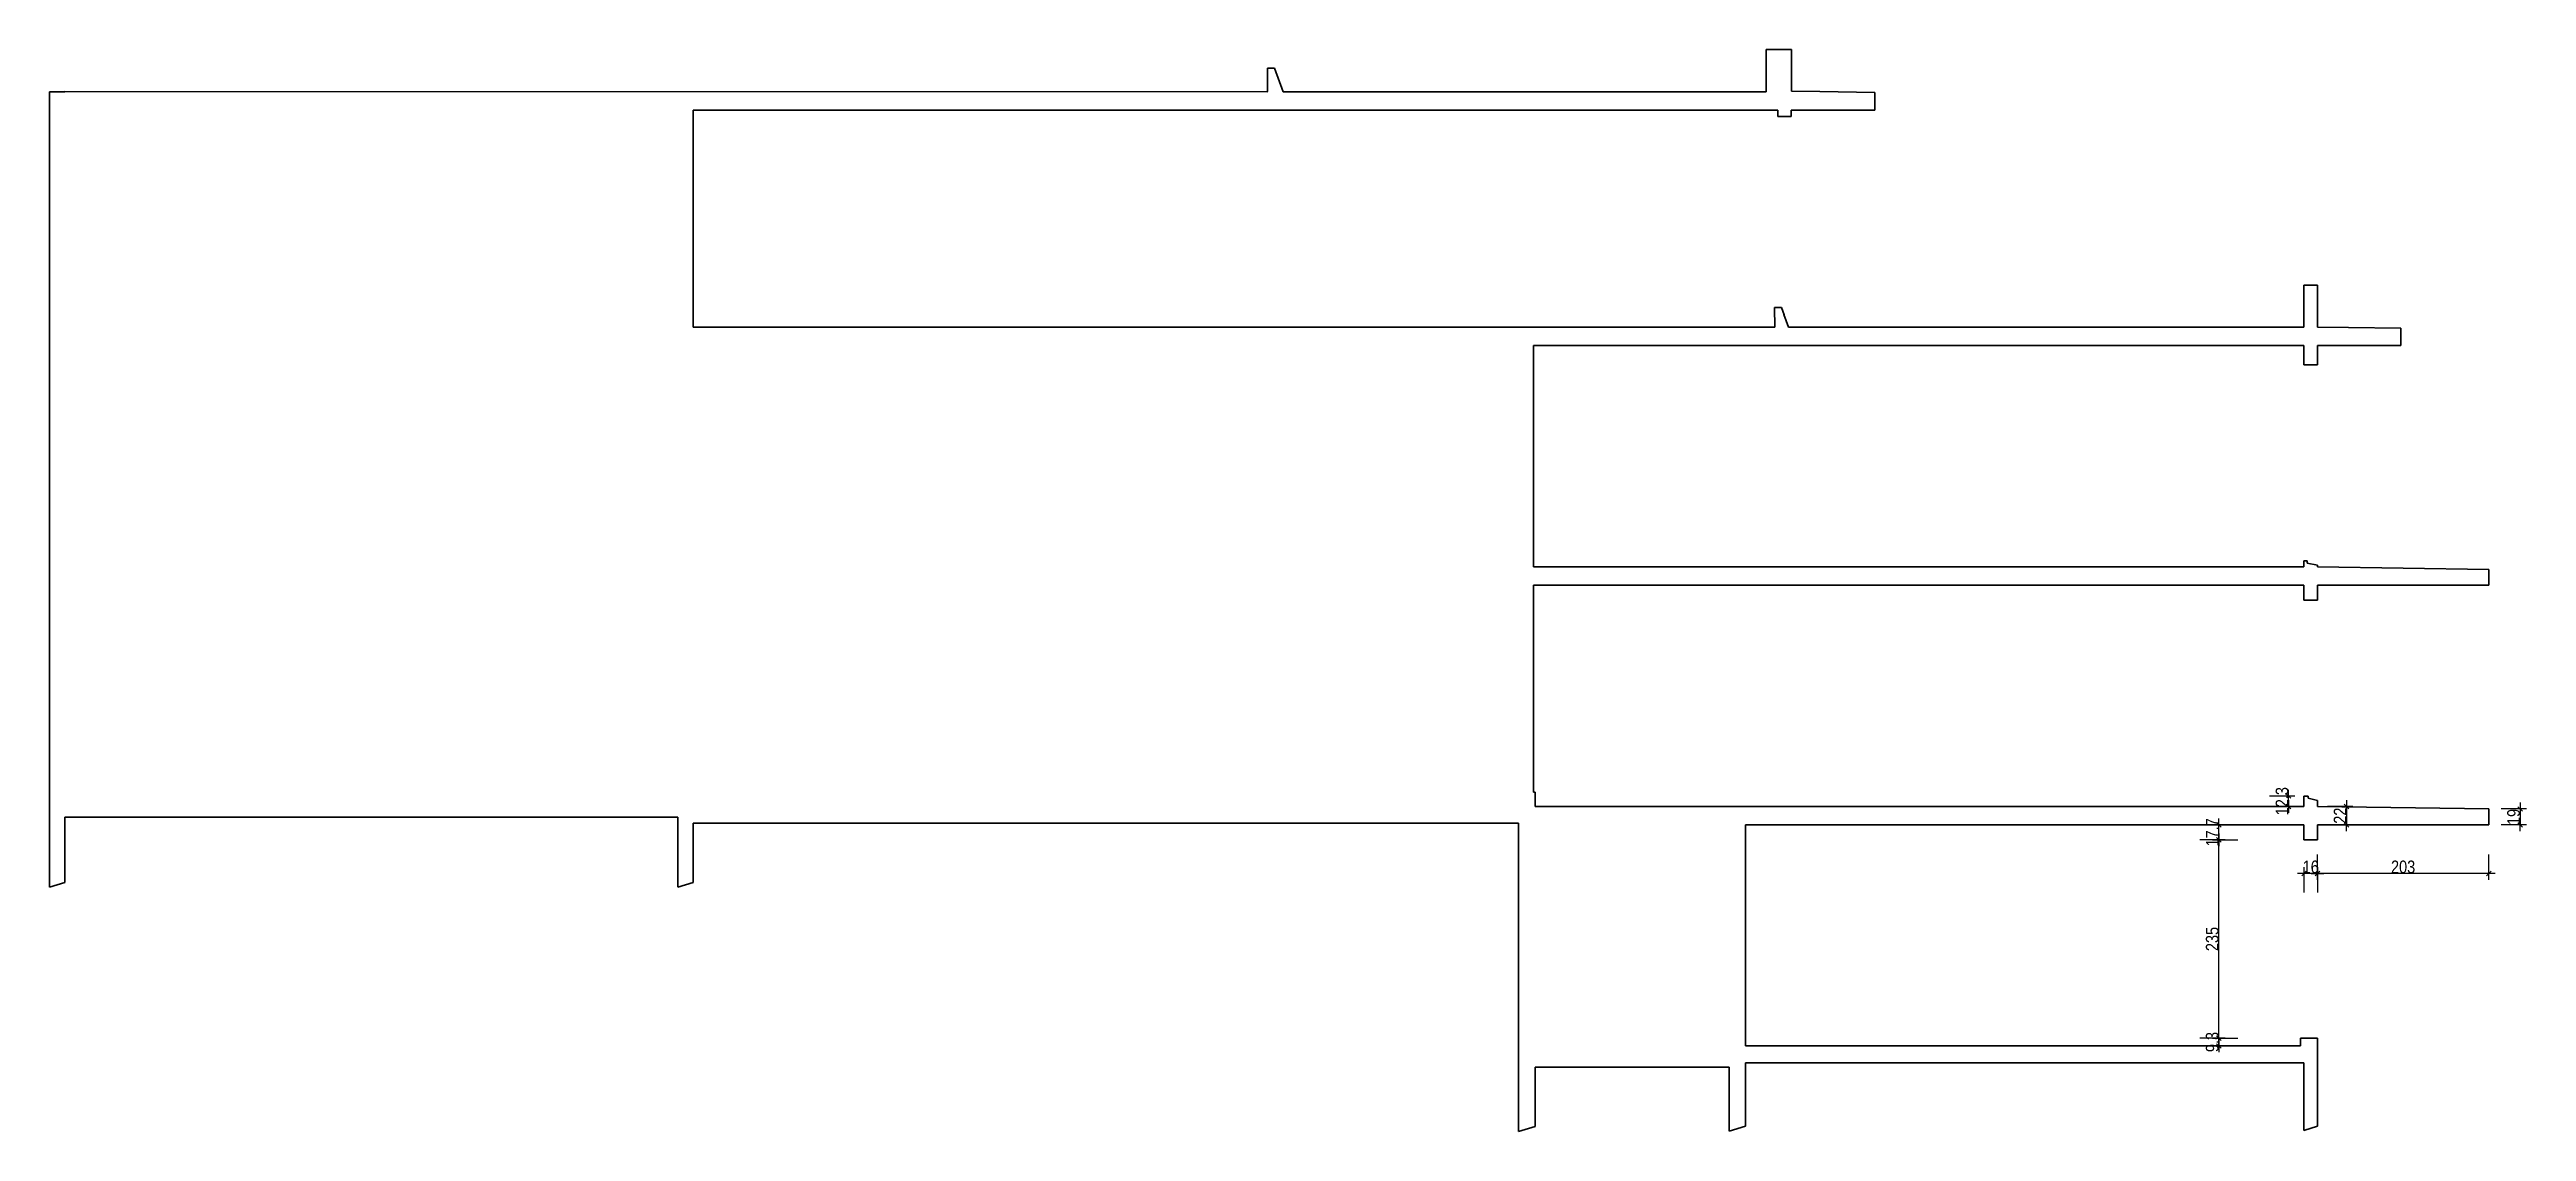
# Model space of a CAD drawing. Header units: centimetres. Extents: x 16433 to 114398, y -50094 to -12305.
# Drawn here: x 48958 to 51893, y -35629 to -34346 of the extents above; entities that cross this region are included whole.
import ezdxf

# ---------------------------------------------------------------- set-up
doc = ezdxf.new("R2010")
doc.units = ezdxf.units.CM
doc.header["$LTSCALE"] = 0.5
doc.layers.get('DEFPOINTS').update_dxf_attribs({"linetype": 'CONTINUOUS'})
for name, color, linetype in [('0-Coupe A.4', 7, 'CONTINUOUS'), ('01_cote_gen', 4, 'CONTINUOUS'), ('AA_COTES', 2, 'CONTINUOUS')]:
    doc.layers.add(name, color=color, linetype=linetype)
doc.styles.add('STYLE2', font='ARIALN.TTF')
doc.dimstyles.new('JB50', dxfattribs={"dimscale": 0.1, "dimtxt": 150, "dimasz": 15, "dimexe": 0.1, "dimexo": 0.1, "dimgap": 0.09, "dimtad": 1, "dimdec": 1, "dimdsep": 46, "dimtxsty": 'STYLE2', "dimblk1": 'BOND_G', "dimblk2": 'BOND_D', "dimsah": 1, "dimcen": 1.5, "dimdle": 0.01, "dimse1": 1, "dimse2": 1, "dimclrd": 4, "dimclre": 2, "dimclrt": 6, "dimazin": 2, "dimtfac": 2.333333, "dimtdec": 1, "dimtix": 1, "dimtmove": 2, "dimatfit": 3, "dimldrblk": 'BOND_G', "dimfxl": 1, "dimtolj": 1, "dimtzin": 0, "dimarcsym": 0})

msp = doc.modelspace()

# ---------------------------------------------------------------- texts
at = {"layer": '01_cote_gen', "color": 6, "char_height": 15, "attachment_point": 5, "rotation": 90, "style": 'STYLE2'}
for s, insert in [('\\A1;235', (51520.964, -35400.586)), ('\\A1;9.3', (51520.964, -35522.725))]:
    msp.add_mtext(s, dxfattribs=dict(at, insert=insert))

# ---------------------------------------------------------------- blocks, each defined once
blk = doc.blocks.new('BOND_G')
at = {"layer": 'AA_COTES', "color": 0}
for p, q in [((5, 0), (-5, 0)), ((1.8, 1.8), (-1.8, -1.8)), ((0, -5), (0, 15))]:
    blk.add_line(p, q, dxfattribs=at)
blk = doc.blocks.new('BOND_D')
at = {"layer": 'AA_COTES', "color": 0}
for p, q in [((5, 0), (-5, 0)), ((-1.8, -1.8), (1.8, 1.8)), ((0, 5), (0, -15))]:
    blk.add_line(p, q, dxfattribs=at)
blk = doc.blocks.new('*D3266')
at = {"layer": '01_cote_gen', "color": 4, "lineweight": -2, "transparency": 16777216}
blk.add_line((51847.1, -35322.8), (51647.1, -35322.8), dxfattribs=at)
at = {"layer": 'DEFPOINTS', "color": 0}
for p in [(51645.6, -35283.1), (51848.6, -35265.4), (51645.6, -35322.8)]:
    blk.add_point(p, dxfattribs=at)
at = {"layer": '01_cote_gen', "color": 4, "lineweight": -2, "transparency": 16777216, "xscale": 1.5, "yscale": 1.5, "zscale": 1.5, "rotation": 180}
blk.add_blockref('BOND_D', (51645.6, -35322.8), dxfattribs=at)
at = {"layer": '01_cote_gen', "color": 4, "lineweight": -2, "transparency": 16777216, "xscale": 1.5, "yscale": 1.5, "zscale": 1.5}
blk.add_blockref('BOND_G', (51848.6, -35322.8), dxfattribs=at)
at = {"layer": '01_cote_gen', "color": 6, "transparency": 16777216, "insert": (51747.1, -35315.2), "char_height": 15, "attachment_point": 5, "style": 'STYLE2'}
blk.add_mtext('\\A1;203', dxfattribs=at)
blk = doc.blocks.new('*D3267')
at = {"layer": '01_cote_gen', "color": 4, "lineweight": -2, "transparency": 16777216}
for p, q in [((51628.1, -35322.8), (51626.6, -35322.8)), ((51645.6, -35322.8), (51629.6, -35322.8)), ((51647.1, -35322.8), (51648.6, -35322.8))]:
    blk.add_line(p, q, dxfattribs=at)
at = {"layer": 'DEFPOINTS', "color": 0}
for p in [(51629.6, -35283.1), (51645.6, -35283.1), (51629.6, -35322.8)]:
    blk.add_point(p, dxfattribs=at)
at = {"layer": '01_cote_gen', "color": 4, "lineweight": -2, "transparency": 16777216, "xscale": 1.5, "yscale": 1.5, "zscale": 1.5}
blk.add_blockref('BOND_D', (51629.6, -35322.8), dxfattribs=at)
at = {"layer": '01_cote_gen', "color": 4, "lineweight": -2, "transparency": 16777216, "xscale": 1.5, "yscale": 1.5, "zscale": 1.5, "rotation": 180}
blk.add_blockref('BOND_G', (51645.6, -35322.8), dxfattribs=at)
at = {"layer": '01_cote_gen', "color": 6, "transparency": 16777216, "insert": (51637.6, -35315.2), "char_height": 15, "attachment_point": 5, "style": 'STYLE2'}
blk.add_mtext('\\A1;16', dxfattribs=at)
blk = doc.blocks.new('*D3268')
at = {"layer": '01_cote_gen', "color": 4, "lineweight": -2, "transparency": 16777216}
blk.add_line((51680.1, -35244.9), (51680.1, -35263.9), dxfattribs=at)
at = {"layer": 'DEFPOINTS', "color": 0}
for p in [(51645.6, -35243.4), (51645.6, -35265.4), (51680.1, -35265.4)]:
    blk.add_point(p, dxfattribs=at)
at = {"layer": '01_cote_gen', "color": 4, "lineweight": -2, "transparency": 16777216, "xscale": 1.5, "yscale": 1.5, "zscale": 1.5}
for name, p, rotation in [('BOND_G', (51680.1, -35243.4), 90), ('BOND_D', (51680.1, -35265.4), 270)]:
    blk.add_blockref(name, p, dxfattribs=dict(at, rotation=rotation))
at = {"layer": '01_cote_gen', "color": 6, "transparency": 16777216, "insert": (51672.5, -35254.4), "char_height": 15, "attachment_point": 5, "rotation": 90, "style": 'STYLE2'}
blk.add_mtext('\\A1;22', dxfattribs=at)
blk = doc.blocks.new('*D3269')
at = {"layer": '01_cote_gen', "color": 4, "lineweight": -2, "transparency": 16777216}
blk.add_line((51885.8, -35247.9), (51885.8, -35263.9), dxfattribs=at)
at = {"layer": 'DEFPOINTS', "color": 0}
for p in [(51848.6, -35246.4), (51848.6, -35265.4), (51885.8, -35265.4)]:
    blk.add_point(p, dxfattribs=at)
at = {"layer": '01_cote_gen', "color": 4, "lineweight": -2, "transparency": 16777216, "xscale": 1.5, "yscale": 1.5, "zscale": 1.5}
for name, p, rotation in [('BOND_G', (51885.8, -35246.4), 90), ('BOND_D', (51885.8, -35265.4), 270)]:
    blk.add_blockref(name, p, dxfattribs=dict(at, rotation=rotation))
at = {"layer": '01_cote_gen', "color": 6, "transparency": 16777216, "insert": (51878.1, -35255.9), "char_height": 15, "attachment_point": 5, "rotation": 90, "style": 'STYLE2'}
blk.add_mtext('\\A1;19', dxfattribs=at)
blk = doc.blocks.new('*D3270')
at = {"layer": '01_cote_gen', "color": 4, "lineweight": -2, "transparency": 16777216}
for p, q in [((51528.6, -35263.8), (51528.6, -35262.3)), ((51528.6, -35283.1), (51528.6, -35265.3)), ((51528.6, -35284.6), (51528.6, -35286.1))]:
    blk.add_line(p, q, dxfattribs=at)
at = {"layer": 'DEFPOINTS', "color": 0}
for p in [(51528.6, -35265.3), (51551.1, -35265.3), (51551.1, -35283.1)]:
    blk.add_point(p, dxfattribs=at)
at = {"layer": '01_cote_gen', "color": 4, "lineweight": -2, "transparency": 16777216, "xscale": 1.5, "yscale": 1.5, "zscale": 1.5}
for name, p, rotation in [('BOND_D', (51528.6, -35265.3), 270), ('BOND_G', (51528.6, -35283.1), 90)]:
    blk.add_blockref(name, p, dxfattribs=dict(at, rotation=rotation))
at = {"layer": '01_cote_gen', "color": 6, "transparency": 16777216, "insert": (51521.1, -35274.2), "char_height": 15, "attachment_point": 5, "rotation": 90, "style": 'STYLE2'}
blk.add_mtext('\\A1;17.7', dxfattribs=at)
blk = doc.blocks.new('*D3731')
at = {"layer": '01_cote_gen', "color": 4, "lineweight": -2, "ltscale": 2, "transparency": 16777216}
for p, q in [((51611.4, -35229.6), (51611.4, -35228.1)), ((51611.4, -35243.4), (51611.4, -35231.1)), ((51611.4, -35244.9), (51611.4, -35246.4))]:
    blk.add_line(p, q, dxfattribs=at)
at = {"layer": 'DEFPOINTS', "color": 0, "ltscale": 2}
for p in [(51611.4, -35231.1), (51629.4, -35231.1), (51629.4, -35243.4)]:
    blk.add_point(p, dxfattribs=at)
at = {"layer": '01_cote_gen', "color": 4, "lineweight": -2, "ltscale": 2, "transparency": 16777216, "xscale": 1.5, "yscale": 1.5, "zscale": 1.5}
for name, p, rotation in [('BOND_D', (51611.4, -35231.1), 270), ('BOND_G', (51611.4, -35243.4), 90)]:
    blk.add_blockref(name, p, dxfattribs=dict(at, rotation=rotation))
at = {"layer": '01_cote_gen', "color": 6, "ltscale": 2, "transparency": 16777216, "insert": (51603.7, -35237.2), "char_height": 15, "attachment_point": 5, "rotation": 90, "style": 'STYLE2'}
blk.add_mtext('\\A1;12.3', dxfattribs=at)

# ---------------------------------------------------------------- dimensions: what is measured, and where the dimension line sits
at = {"layer": '01_cote_gen', "ltscale": 2}
dim = msp.add_linear_dim(base=(51611.378, -35231.076), p1=(51629.447, -35243.35), p2=(51629.448, -35231.076), angle=90, dimstyle='JB50', dxfattribs=at)
dim.commit()
dim.dimension.update_dxf_attribs({"geometry": '*D3731', "text_midpoint": (51603.71, -35237.213)})
at = {"layer": '01_cote_gen'}
for base, p1, p2, picture, middle in [((51528.632, -35265.348), (51551.132, -35283.085), (51551.132, -35265.348), '*D3270', (51521.092, -35274.217)), ((51680.077, -35265.351), (51645.617, -35243.351), (51645.616, -35265.351), '*D3268', (51672.537, -35254.351)), ((51885.797, -35265.359), (51848.599, -35246.403), (51848.598, -35265.359), '*D3269', (51878.129, -35255.881))]:
    dim = msp.add_linear_dim(base=base, p1=p1, p2=p2, angle=90, dimstyle='JB50', dxfattribs=at)
    dim.commit()
    dim.dimension.update_dxf_attribs({"geometry": picture, "text_midpoint": middle})
for base, p1, p2, picture, middle in [((51629.562, -35322.819), (51645.608, -35283.085), (51629.562, -35283.085), '*D3267', (51637.585, -35315.151)), ((51645.608, -35322.819), (51848.598, -35265.359), (51645.608, -35283.085), '*D3266', (51747.103, -35315.151))]:
    dim = msp.add_linear_dim(base=base, p1=p1, p2=p2, dimstyle='JB50', dxfattribs=at)
    dim.commit()
    dim.dimension.update_dxf_attribs({"geometry": picture, "text_midpoint": middle})

# ---------------------------------------------------------------- linework, layer by layer
at = {"layer": '0-Coupe A.4', "color": 7, "linetype": 'Continuous', "lineweight": 35}
for p, q in [((50401.289, -34368.331), (50401.182, -34395.834)), ((50409.632, -34368.331), (50401.289, -34368.331)), ((50419.979, -34396.176), (50409.632, -34368.331)), ((50992.113, -34346.197), (50992.111, -34396.197)), ((51022.113, -34346.198), (50992.113, -34346.197)), ((51022.111, -34395.451), (51022.113, -34346.198)), ((48957.881, -34396.152), (48957.846, -35339.066)), ((48975.876, -34396.153), (48957.881, -34396.152)), ((50401.479, -34396.175), (48975.876, -34396.123)), ((48975.876, -34396.123), (48975.876, -34396.153)), ((50992.111, -34396.197), (50419.979, -34396.176)), ((51055.847, -34396.018), (51022.111, -34395.451)), ((51055.903, -34395.882), (51055.847, -34396.018)), ((51120.953, -34396.976), (51055.903, -34395.882)), ((51120.952, -34418.202), (51120.953, -34396.976)), ((49720.591, -34675.15), (49720.601, -34418.15)), ((49720.601, -34418.15), (51006.093, -34418.198)), ((51006.093, -34418.198), (51006.093, -34425.523)), ((51006.093, -34425.523), (51022.081, -34425.523)), ((51022.081, -34425.523), (51022.081, -34418.198)), ((51022.081, -34418.198), (51120.952, -34418.202)), ((51629.587, -34625.551), (51629.585, -34675.221)), ((51645.571, -34625.552), (51629.587, -34625.551)), ((51645.571, -34628.252), (51645.571, -34625.552)), ((51645.592, -34628.252), (51645.571, -34628.252)), ((51645.591, -34642.652), (51645.592, -34628.252)), ((51002.358, -34652.177), (51002.3, -34652.105)), ((51002.3, -34652.105), (51002.468, -34675.198)), ((51010.605, -34652.178), (51002.358, -34652.177)), ((51013.555, -34660.535), (51010.605, -34652.178)), ((51018.758, -34675.277), (51013.271, -34660.228)), ((51013.271, -34660.228), (51013.555, -34660.535)), ((51645.585, -34675.222), (51645.585, -34662.451)), ((51645.585, -34662.451), (51645.631, -34662.451)), ((51645.586, -34644.862), (51645.586, -34642.652)), ((51645.586, -34642.652), (51645.591, -34642.652)), ((51645.632, -34644.862), (51645.586, -34644.862)), ((51645.631, -34662.451), (51645.632, -34644.862)), ((51002.468, -34675.198), (49720.591, -34675.15)), ((51023.23, -34675.277), (51018.758, -34675.277)), ((51023.276, -34675.199), (51023.23, -34675.277)), ((51629.585, -34675.221), (51023.276, -34675.199)), ((51646.585, -34675.222), (51645.585, -34675.222)), ((51682.395, -34675.69), (51646.585, -34675.222)), ((51744.419, -34676.578), (51682.392, -34675.667)), ((51682.392, -34675.667), (51682.395, -34675.69)), ((51744.419, -34697.225), (51744.419, -34676.578)), ((50716.604, -34959.286), (50716.614, -34697.187)), ((50716.614, -34697.187), (51629.584, -34697.221)), ((51629.584, -34697.221), (51629.583, -34719.955)), ((51629.583, -34719.955), (51645.583, -34719.955)), ((51645.583, -34713.796), (51645.584, -34697.222)), ((51645.629, -34713.796), (51645.583, -34713.796)), ((51645.583, -34719.955), (51645.583, -34716.403)), ((51645.583, -34716.403), (51645.629, -34716.403)), ((51645.584, -34697.222), (51744.419, -34697.225)), ((51645.629, -34716.403), (51645.629, -34713.796)), ((51629.589, -34959.319), (50716.604, -34959.286)), ((51633.597, -34952.377), (51629.589, -34952.376)), ((51629.589, -34952.376), (51629.589, -34959.319)), ((51633.597, -34955.078), (51633.597, -34952.377)), ((51645.63, -34957.245), (51633.597, -34955.078)), ((51645.63, -34959.32), (51645.63, -34957.245)), ((51848.609, -34962.372), (51645.63, -34959.32)), ((50716.594, -35226.503), (50716.604, -34981.286)), ((50716.604, -34981.286), (51629.574, -34981.32)), ((51629.574, -34981.32), (51629.573, -34999.053)), ((51645.619, -34988.041), (51645.619, -34981.314)), ((51645.619, -34981.314), (51848.608, -34981.314)), ((51645.648, -34988.041), (51645.619, -34988.041)), ((51645.647, -34999.054), (51645.648, -34988.041)), ((51848.608, -34981.314), (51848.609, -34962.372)), ((51629.573, -34999.053), (51645.647, -34999.054)), ((50718.578, -35226.503), (50716.594, -35226.503)), ((50718.577, -35243.317), (50718.578, -35226.503)), ((51629.447, -35243.35), (50718.577, -35243.317)), ((51629.448, -35231.076), (51629.447, -35243.35)), ((51634.448, -35231.077), (51629.448, -35231.076)), ((51634.447, -35233.666), (51634.448, -35231.077)), ((51645.617, -35236.549), (51634.447, -35233.666)), ((51645.617, -35243.351), (51645.617, -35236.549)), ((51848.599, -35246.403), (51645.617, -35243.351)), ((51848.598, -35265.359), (51848.599, -35246.403)), ((48975.841, -35333.614), (48975.822, -35263.243)), ((48975.822, -35263.243), (48975.827, -35263.243)), ((48975.827, -35263.243), (48975.828, -35256.252)), ((48975.828, -35256.252), (49702.601, -35256.279)), ((49702.601, -35256.279), (49702.625, -35339.046)), ((49720.616, -35333.603), (49720.619, -35263.243)), ((49720.619, -35263.243), (50698.605, -35263.243)), ((50698.605, -35263.243), (50698.563, -35628.713)), ((50967.893, -35527.338), (50967.903, -35265.326)), ((50967.903, -35265.326), (51629.563, -35265.351)), ((51629.563, -35265.351), (51629.562, -35279.339)), ((51629.562, -35279.339), (51629.58, -35279.339)), ((51629.58, -35279.339), (51629.58, -35283.085)), ((51629.58, -35283.085), (51645.608, -35283.085)), ((51645.608, -35283.085), (51645.609, -35265.351)), ((51645.609, -35265.351), (51848.598, -35265.359)), ((48957.846, -35339.066), (48975.841, -35333.614)), ((49702.625, -35339.046), (49720.616, -35333.603)), ((51645.599, -35518.088), (51625.628, -35518.087)), ((51625.628, -35518.087), (51625.628, -35527.363)), ((51645.595, -35622.589), (51645.599, -35518.088)), ((50967.89, -35622.451), (50967.892, -35547.338)), ((50967.892, -35547.338), (51629.553, -35547.363)), ((51625.628, -35527.363), (50967.893, -35527.338)), ((51629.553, -35547.363), (51629.55, -35627.451)), ((50718.563, -35622.654), (50718.566, -35552.398)), ((50718.566, -35552.398), (50948.598, -35552.407)), ((50948.598, -35552.407), (50948.595, -35628.296)), ((50698.563, -35628.713), (50718.563, -35622.654)), ((50948.595, -35628.296), (50967.89, -35622.451)), ((51629.55, -35627.451), (51645.595, -35622.589))]:
    msp.add_line(p, q, dxfattribs=at)
at = {"layer": '01_cote_gen', "color": 4}
for p, q in [((51528.632, -35516.587), (51528.632, -35284.585)), ((51528.632, -35516.587), (51528.632, -35515.087)), ((51528.632, -35527.363), (51528.632, -35518.087)), ((51528.632, -35528.863), (51528.632, -35530.363))]:
    msp.add_line(p, q, dxfattribs=at)

# ---------------------------------------------------------------- block references
at = {"layer": '01_cote_gen', "color": 4, "xscale": 1.5, "yscale": 1.5, "zscale": 1.5}
for name, p, rotation in [('BOND_D', (51528.632, -35283.085), 90), ('BOND_D', (51528.632, -35518.087), 270), ('BOND_G', (51528.632, -35518.087), 270), ('BOND_G', (51528.632, -35527.363), 90)]:
    msp.add_blockref(name, p, dxfattribs=dict(at, rotation=rotation))

msp.set_redraw_order([(e.dxf.handle, doc.entitydb.next_handle()) for e in msp.query("TEXT MTEXT ATTDEF DIMENSION ARC_DIMENSION")])  # texts and dimensions are drawn at this point

doc.saveas('drawing.dxf')
